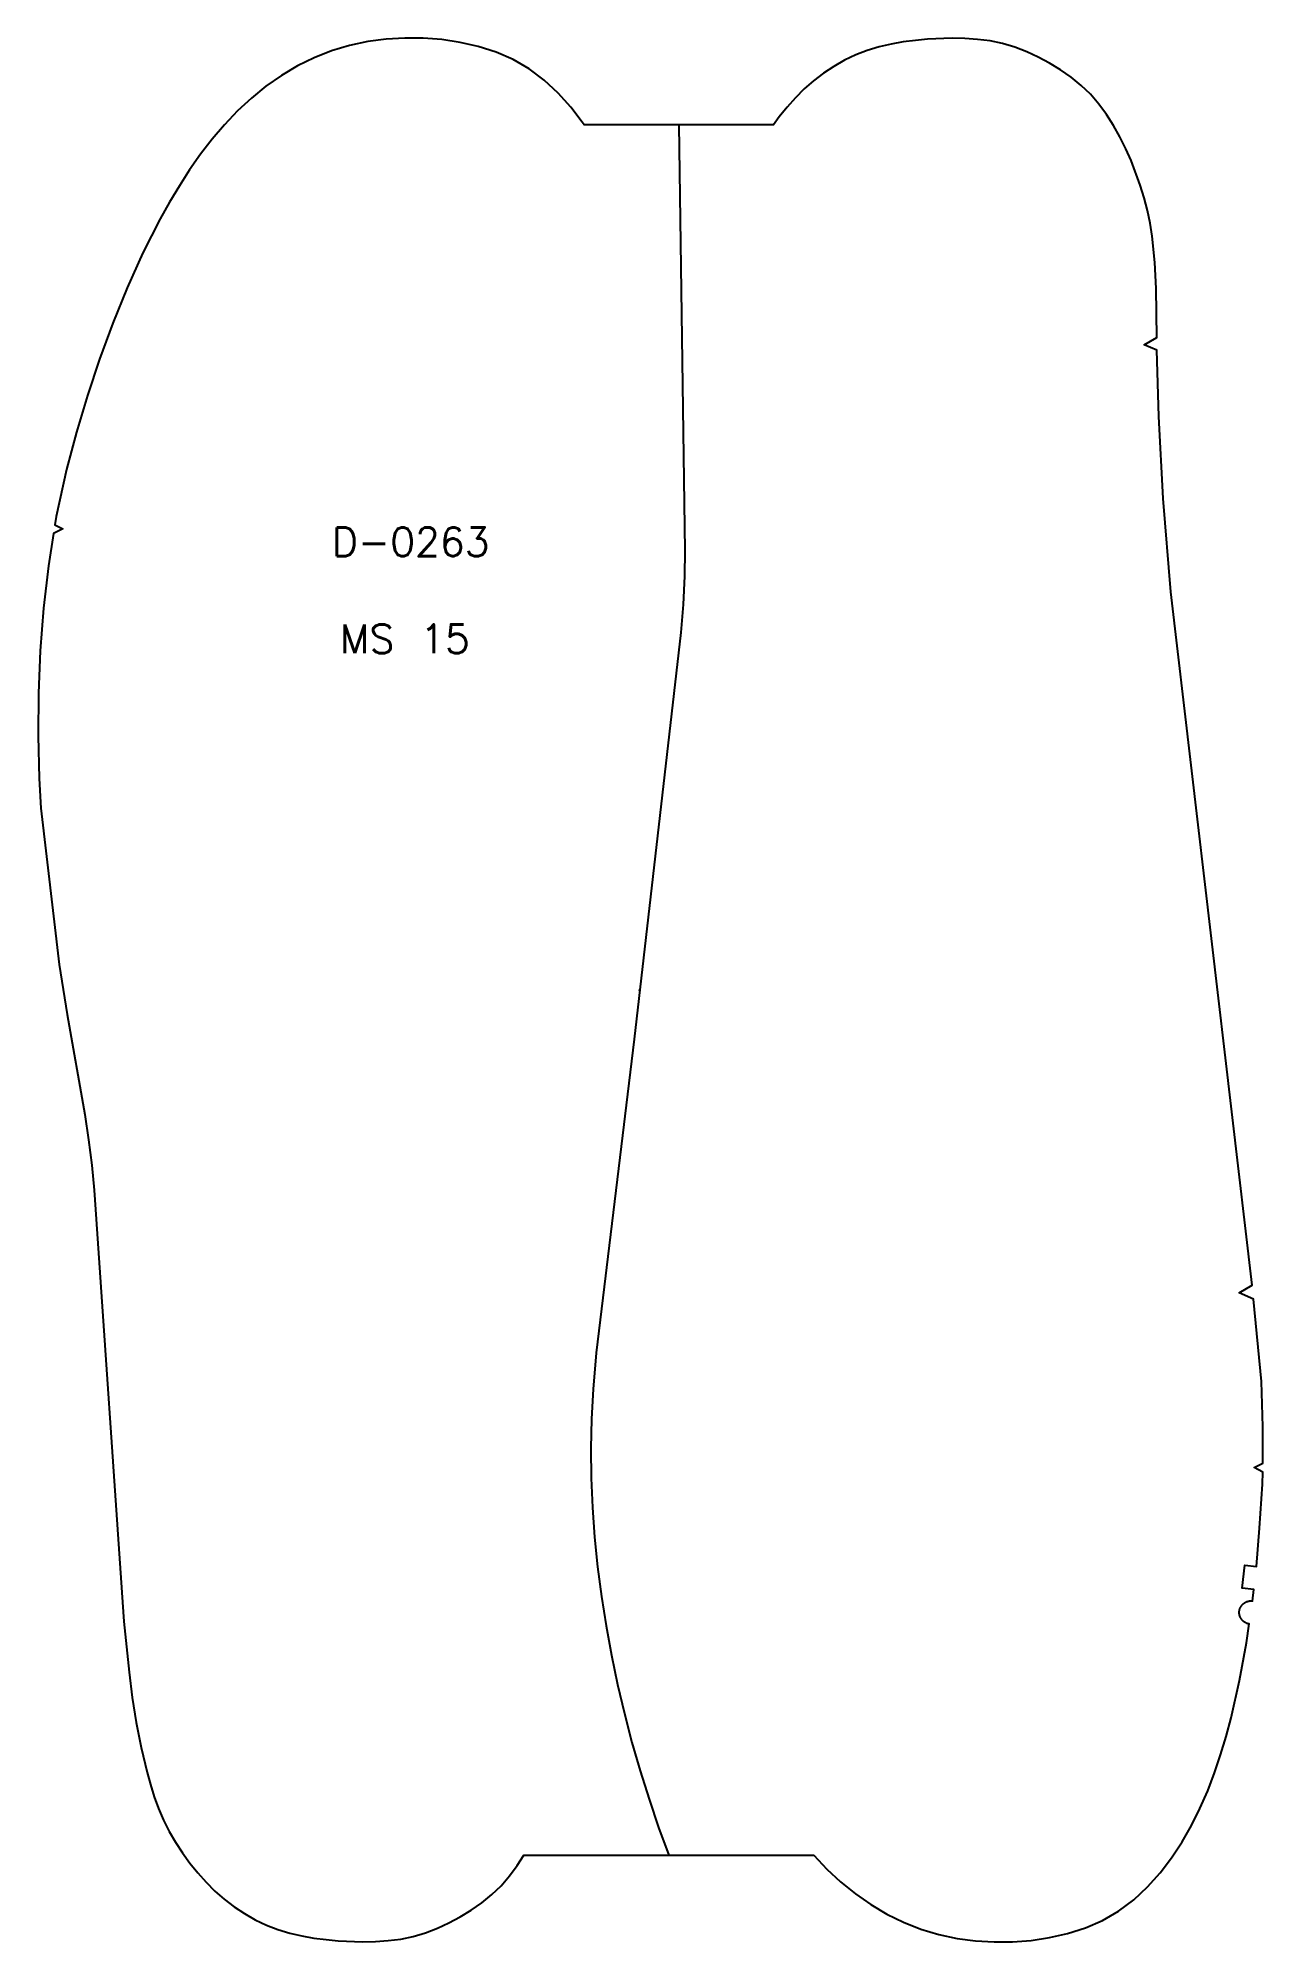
# Model space of a CAD drawing. Extents: x -3600 to 4663, y 5 to 334.
# Drawn here: x 4451.7 to 4663.3, y 4.9 to 333.8 of the extents above; entities that cross this region are included whole.
import ezdxf

# ---------------------------------------------------------------- set-up
doc = ezdxf.new("R2010")
doc.units = 0
doc.layers.add('DEFAULT', color=7, linetype='CONTINUOUS')
doc.styles.add('MTXPL_ARIAL', font='txt.shx', dxfattribs={"height": 0.2})

# ---------------------------------------------------------------- blocks, each defined once
blk = doc.blocks.new('*X22')
at = {"layer": 'DEFAULT', "color": 7, "style": 'MTXPL_ARIAL'}
for s, p in [('D-0263', (4502.45, 244.31)), ('MS 15', (4503.8, 227.56))]:
    blk.add_text(s, height=5, dxfattribs=at).set_placement(p)

msp = doc.modelspace()

# ---------------------------------------------------------------- linework, layer by layer
at = {"layer": 'DEFAULT', "color": 7}
msp.add_lwpolyline([(4644.65, 295.09), (4644.19, 299.61), (4643.84, 301.85), (4643.39, 304.08), (4642.83, 306.27), (4642.15, 308.44), (4640.54, 312.67), (4639.62, 314.73), (4638.62, 316.76), (4637.53, 318.73), (4636.32, 320.63), (4634.99, 322.44), (4633.52, 324.13), (4631.92, 325.67), (4630.19, 327.07), (4628.36, 328.34), (4626.46, 329.49), (4624.51, 330.54), (4622.51, 331.48), (4620.45, 332.29), (4618.35, 332.92), (4616.19, 333.35), (4614.01, 333.61), (4611.82, 333.75), (4609.63, 333.85), (4605.38, 333.63), (4603.27, 333.45), (4601.16, 333.19), (4599.07, 332.81), (4597, 332.32), (4594.96, 331.69), (4592.97, 330.93), (4591.04, 330.02), (4589.17, 328.96), (4587.38, 327.78), (4585.68, 326.47), (4584.07, 325.05), (4582.54, 323.52), (4581.1, 321.91), (4579.74, 320.22), (4578.73, 318.85), (4546.01, 318.85), (4545.7, 319.31), (4543.71, 321.92), (4541.52, 324.35), (4539.14, 326.56), (4536.55, 328.51), (4533.76, 330.14), (4530.8, 331.43), (4527.74, 332.41), (4524.6, 333.11), (4521.42, 333.58), (4518.22, 333.82), (4515.01, 333.85), (4511.81, 333.66), (4508.62, 333.23), (4505.48, 332.57), (4502.39, 331.65), (4499.39, 330.46), (4496.49, 329.04), (4493.71, 327.38), (4491.04, 325.52), (4488.51, 323.47), (4486.12, 321.25), (4483.87, 318.88), (4481.74, 316.39), (4479.74, 313.78), (4477.85, 311.1), (4476.07, 308.33), (4474.37, 305.51), (4472.76, 302.63), (4469.78, 296.74), (4467.06, 290.71), (4464.58, 284.58), (4462.29, 278.36), (4460.18, 272.08), (4458.27, 265.74), (4456.58, 259.32), (4454.79, 251.18), (4454.55, 249.74), (4455.95, 249.04), (4454.3, 248.26), (4453.43, 242.67), (4452.58, 235.35), (4452.01, 228.01), (4451.71, 220.65), (4451.65, 213.28), (4451.84, 205.92), (4452.12, 200.81), (4455.28, 173.81), (4456.67, 165.15), (4459.76, 147.86), (4460.39, 143.51), (4460.92, 139.15), (4461.35, 134.78), (4466.5, 60.27), (4467.37, 51.51), (4467.94, 47.15), (4468.63, 42.81), (4469.47, 38.5), (4470.49, 34.22), (4471.08, 32.11), (4471.73, 30.01), (4472.47, 27.96), (4473.33, 25.95), (4474.31, 24.01), (4475.4, 22.13), (4476.6, 20.31), (4477.88, 18.55), (4479.25, 16.86), (4480.69, 15.25), (4482.21, 13.72), (4483.83, 12.3), (4485.53, 10.99), (4487.32, 9.81), (4489.19, 8.75), (4491.12, 7.84), (4493.11, 7.08), (4495.14, 6.45), (4497.21, 5.96), (4499.31, 5.58), (4501.42, 5.32), (4503.53, 5.14), (4507.78, 4.92), (4509.97, 5.02), (4512.15, 5.16), (4514.34, 5.42), (4516.5, 5.85), (4518.6, 6.48), (4520.66, 7.29), (4522.66, 8.23), (4524.61, 9.28), (4526.5, 10.43), (4528.33, 11.7), (4530.06, 13.1), (4531.67, 14.64), (4533.14, 16.33), (4534.47, 18.14), (4535.6, 19.92), (4585.69, 19.92), (4585.72, 19.89), (4587.97, 17.52), (4590.36, 15.3), (4592.9, 13.25), (4595.56, 11.39), (4598.34, 9.73), (4601.24, 8.31), (4604.24, 7.12), (4607.33, 6.2), (4610.47, 5.54), (4613.66, 5.11), (4616.87, 4.92), (4620.07, 4.95), (4623.27, 5.19), (4626.45, 5.66), (4629.59, 6.36), (4632.65, 7.34), (4635.61, 8.63), (4638.4, 10.26), (4641, 12.21), (4643.38, 14.42), (4645.56, 16.85), (4647.55, 19.46), (4649.36, 22.19), (4650.99, 25.05), (4652.46, 28), (4653.79, 31.02), (4654.97, 34.11), (4656.03, 37.24), (4656.98, 40.41), (4657.84, 43.62), (4659.3, 50.08), (4660.48, 56.62), (4660.96, 59.86), (4660.89, 59.87), (4660.82, 59.88), (4660.75, 59.9), (4660.69, 59.92), (4660.62, 59.94), (4660.56, 59.96), (4660.49, 59.99), (4660.43, 60.02), (4660.36, 60.05), (4660.3, 60.08), (4660.24, 60.11), (4660.18, 60.15), (4660.12, 60.19), (4660.07, 60.23), (4660.01, 60.27), (4659.96, 60.31), (4659.91, 60.36), (4659.86, 60.41), (4659.81, 60.46), (4659.76, 60.51), (4659.71, 60.56), (4659.67, 60.61), (4659.63, 60.67), (4659.59, 60.73), (4659.55, 60.79), (4659.52, 60.85), (4659.48, 60.91), (4659.45, 60.97), (4659.42, 61.03), (4659.4, 61.1), (4659.37, 61.16), (4659.35, 61.23), (4659.33, 61.29), (4659.31, 61.36), (4659.29, 61.43), (4659.28, 61.5), (4659.27, 61.57), (4659.26, 61.64), (4659.26, 61.7), (4659.25, 61.77), (4659.25, 61.84), (4659.25, 61.91), (4659.26, 61.98), (4659.26, 62.05), (4659.27, 62.12), (4659.28, 62.19), (4659.3, 62.26), (4659.31, 62.33), (4659.33, 62.39), (4659.35, 62.46), (4659.37, 62.53), (4659.4, 62.59), (4659.43, 62.65), (4659.46, 62.72), (4659.49, 62.78), (4659.52, 62.84), (4659.56, 62.9), (4659.6, 62.96), (4659.64, 63.01), (4659.68, 63.07), (4659.72, 63.12), (4659.77, 63.18), (4659.81, 63.23), (4659.86, 63.28), (4659.92, 63.32), (4659.97, 63.37), (4660.02, 63.41), (4660.08, 63.46), (4660.13, 63.5), (4660.19, 63.53), (4660.25, 63.57), (4660.31, 63.6), (4660.38, 63.63), (4660.44, 63.66), (4660.5, 63.69), (4660.57, 63.72), (4660.63, 63.74), (4660.7, 63.76), (4660.77, 63.78), (4660.83, 63.79), (4660.9, 63.81), (4660.97, 63.82), (4661.04, 63.83), (4661.11, 63.83), (4661.18, 63.84), (4661.25, 63.84), (4661.32, 63.84), (4661.39, 63.83), (4661.46, 63.83), (4661.53, 63.82), (4661.76, 65.81), (4659.77, 66.04), (4660.23, 70.01), (4662.22, 69.78), (4662.77, 76.4), (4663.27, 84.03), (4663.3, 86.11), (4661.81, 86.88), (4663.32, 87.61), (4663.34, 93.89), (4663.09, 101.77), (4661.72, 115.98), (4659.23, 117.05), (4661.49, 118.39), (4647.43, 238.17), (4646.08, 254.29), (4645.37, 268.45), (4645.02, 279.9), (4642.79, 280.84), (4644.98, 282.12), (4644.89, 290.56)], close=True, dxfattribs=at)
at = {"layer": 'DEFAULT'}
msp.add_lwpolyline([(4562.37, 318.85), (4563.43, 245.31), (4563.36, 240.86), (4563.12, 236), (4562.75, 231.14), (4554.67, 160.91), (4548.12, 106.72), (4547.57, 100.4), (4547.3, 95.3), (4547.2, 90.19), (4547.26, 85.07), (4547.48, 79.95), (4547.84, 74.83), (4548.36, 69.71), (4549.01, 64.61), (4549.81, 59.52), (4550.73, 54.45), (4551.79, 49.4), (4552.98, 44.39), (4554.28, 39.4), (4555.71, 34.46), (4557.25, 29.57), (4558.89, 24.72), (4560.64, 19.92)], dxfattribs=at)
msp.add_point((4555.6, 169.38), dxfattribs=at)

# ---------------------------------------------------------------- block references
at = {"layer": 'DEFAULT', "color": 7}
msp.add_blockref('*X22', (0, 0), dxfattribs=at)

doc.saveas('drawing.dxf')
